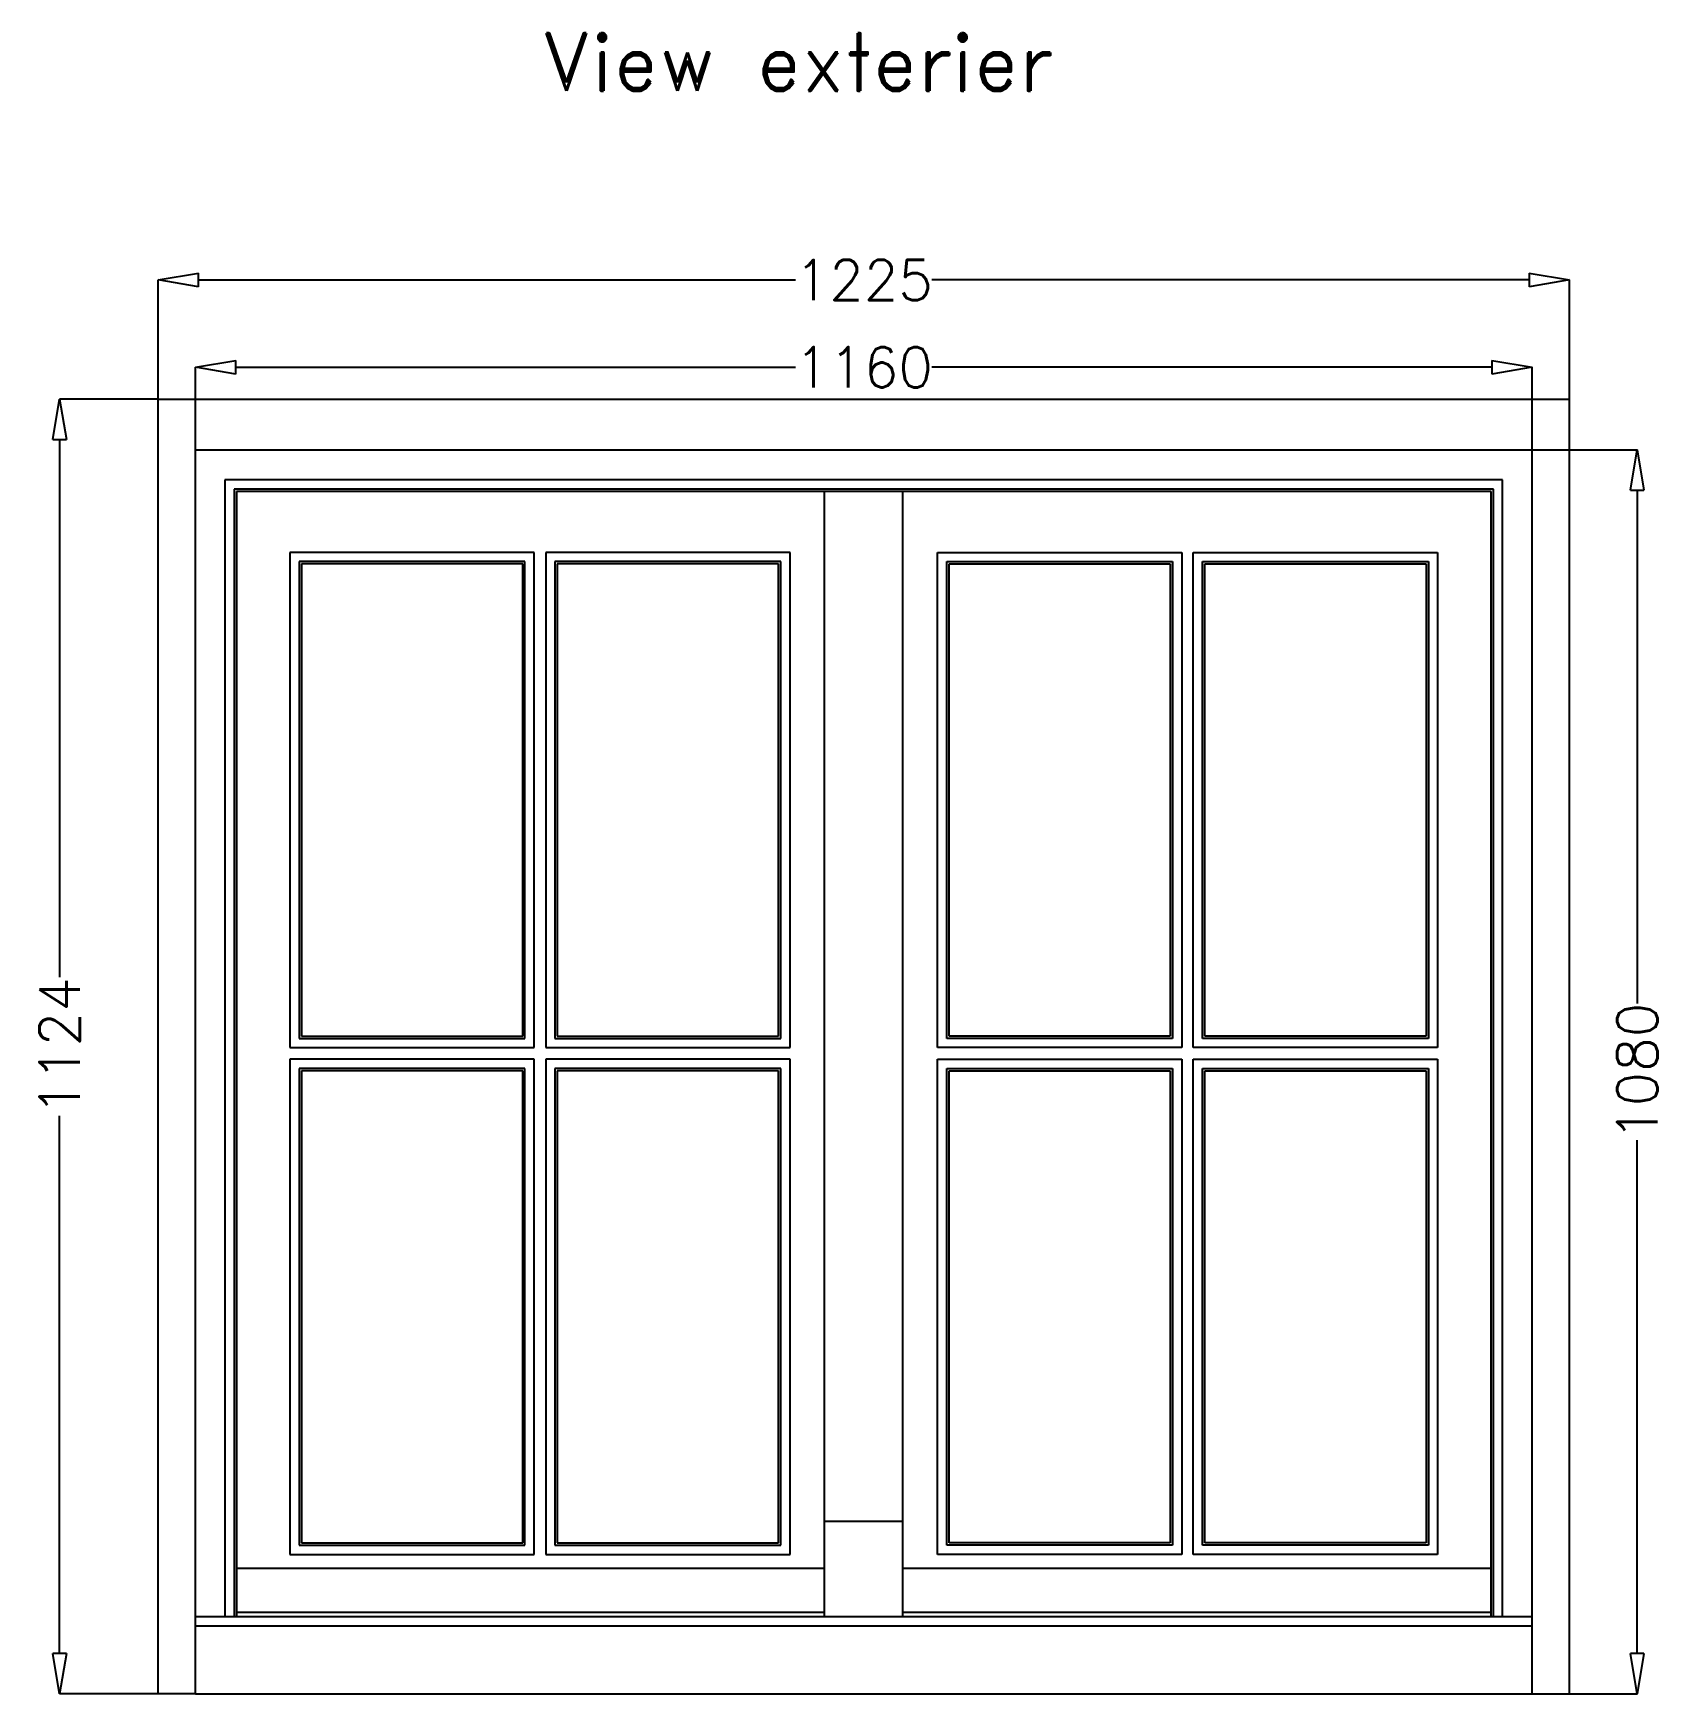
# Model space of a CAD drawing. Header units: millimetres. Extents: x -1007 to 7712, y -6262 to -71.
# Drawn here: x -1007 to 408, y -5798 to -4357 of the extents above; entities that cross this region are included whole.
import ezdxf
from ezdxf.enums import TextEntityAlignment as Align

# ---------------------------------------------------------------- set-up
doc = ezdxf.new("R2010")
doc.units = ezdxf.units.MM
doc.layers.get('0').update_dxf_attribs({"color": 250})
for name, color, linetype in [('dim', 7, 'Continuous'), ('txt', 189, 'Continuous'), ('wall', 5, 'Continuous')]:
    doc.layers.add(name, color=color, linetype=linetype)
doc.styles.add('ROMAND', font='romand.shx')
doc.styles.add('romans', font='romans.shx')
doc.dimstyles.new('ECH1-1 objet', dxfattribs={"dimtxt": 35, "dimasz": 35, "dimexe": 0.18, "dimexo": 0, "dimgap": 0.09, "dimtad": 0, "dimdec": 8, "dimdsep": 46, "dimtxsty": 'romans', "dimblk1": 'CLOSEDBLANK', "dimblk2": 'CLOSEDBLANK', "dimsah": 1, "dimcen": 1, "dimclrd": 9, "dimclre": 9, "dimclrt": 6, "dimadec": 0, "dimazin": 0, "dimtfac": 1, "dimtdec": 8, "dimtofl": 0, "dimtmove": 0, "dimatfit": 3, "dimldrblk": 'CLOSEDBLANK', "dimfxl": 0, "dimtolj": 1, "dimtzin": 0, "dimarcsym": 0})

msp = doc.modelspace()

# ---------------------------------------------------------------- texts
at = {"layer": 'txt', "style": 'ROMAND'}
msp.add_text('View exterier', height=50, dxfattribs=at).set_placement((-343.63581331, -4406.53788717), align=Align.CENTER)

# ---------------------------------------------------------------- blocks, each defined once
blk = doc.blocks.new('_ClosedBlank')
at = {"color": 0, "linetype": 'ByBlock', "lineweight": -2}
for p, q in [((-1, 0.167), (0, 0)), ((-1, 0.167), (-1, -0.167)), ((0, 0), (-1, -0.167))]:
    blk.add_line(p, q, dxfattribs=at)
blk = doc.blocks.new('*D35')
at = {"layer": 'Defpoints', "color": 0, "transparency": 16777216}
for p in [(326.6, -4570.8), (-898.4, -4674.3), (326.6, -4674.3)]:
    blk.add_point(p, dxfattribs=at)
at = {"layer": 'dim', "color": 9, "lineweight": -2, "transparency": 16777216}
for p, q in [((-898.4, -4674.3), (-898.4, -4570.6)), ((-863.4, -4570.8), (-345.2, -4570.8)), ((291.6, -4570.8), (-226.7, -4570.8)), ((326.6, -4674.3), (326.6, -4570.6))]:
    blk.add_line(p, q, dxfattribs=at)
at = {"layer": 'dim', "color": 9, "lineweight": -2, "transparency": 16777216, "xscale": 35, "yscale": 35, "zscale": 35, "rotation": 180}
blk.add_blockref('_ClosedBlank', (-898.4, -4570.8), dxfattribs=at)
at = {"layer": 'dim', "color": 9, "lineweight": -2, "transparency": 16777216, "xscale": 35, "yscale": 35, "zscale": 35}
blk.add_blockref('_ClosedBlank', (326.6, -4570.8), dxfattribs=at)
at = {"layer": 'dim', "color": 6, "transparency": 16777216, "insert": (-285.9, -4570.8), "char_height": 35, "attachment_point": 5, "style": 'romans'}
blk.add_mtext('\\A1;1225', dxfattribs=at)
blk = doc.blocks.new('*D36')
at = {"layer": 'Defpoints', "color": 0, "transparency": 16777216}
for p in [(-898.4, -4674.3), (-983.8, -5798.3), (-898.4, -5798.3)]:
    blk.add_point(p, dxfattribs=at)
at = {"layer": 'dim', "color": 9, "lineweight": -2, "transparency": 16777216}
for p, q in [((-898.4, -4674.3), (-983.9, -4674.3)), ((-983.8, -4709.3), (-983.8, -5176.2)), ((-983.8, -5763.3), (-983.8, -5296.4)), ((-898.4, -5798.3), (-983.9, -5798.3))]:
    blk.add_line(p, q, dxfattribs=at)
at = {"layer": 'dim', "color": 9, "lineweight": -2, "transparency": 16777216, "xscale": 35, "yscale": 35, "zscale": 35}
for p, rotation in [((-983.8, -4674.3), 90), ((-983.8, -5798.3), 270)]:
    blk.add_blockref('_ClosedBlank', p, dxfattribs=dict(at, rotation=rotation))
at = {"layer": 'dim', "color": 6, "transparency": 16777216, "insert": (-983.8, -5236.3), "char_height": 35, "attachment_point": 5, "rotation": 90, "style": 'romans'}
blk.add_mtext('\\A1;1124', dxfattribs=at)
blk = doc.blocks.new('*D37')
at = {"layer": 'Defpoints', "color": 0, "transparency": 16777216}
for p in [(294.1, -4718.3), (385.4, -4718.3), (294.1, -5798.3)]:
    blk.add_point(p, dxfattribs=at)
at = {"layer": 'dim', "color": 9, "lineweight": -2, "transparency": 16777216}
for p, q in [((294.1, -4718.3), (385.6, -4718.3)), ((385.4, -4753.3), (385.4, -5199.1)), ((385.4, -5763.3), (385.4, -5317.6)), ((294.1, -5798.3), (385.6, -5798.3))]:
    blk.add_line(p, q, dxfattribs=at)
at = {"layer": 'dim', "color": 9, "lineweight": -2, "transparency": 16777216, "xscale": 35, "yscale": 35, "zscale": 35}
for p, rotation in [((385.4, -4718.3), 90), ((385.4, -5798.3), 270)]:
    blk.add_blockref('_ClosedBlank', p, dxfattribs=dict(at, rotation=rotation))
at = {"layer": 'dim', "color": 6, "transparency": 16777216, "insert": (385.4, -5258.3), "char_height": 35, "attachment_point": 5, "rotation": 90, "style": 'romans'}
blk.add_mtext('\\A1;1080', dxfattribs=at)
blk = doc.blocks.new('*D38')
at = {"layer": 'Defpoints', "color": 0, "transparency": 16777216}
for p in [(-865.9, -4646.6), (-865.9, -4718.3), (294.1, -4718.3)]:
    blk.add_point(p, dxfattribs=at)
at = {"layer": 'dim', "color": 9, "lineweight": -2, "transparency": 16777216}
for p, q in [((-865.9, -4718.3), (-865.9, -4646.5)), ((-830.9, -4646.6), (-345.2, -4646.6)), ((259.1, -4646.6), (-226.7, -4646.6)), ((294.1, -4718.3), (294.1, -4646.5))]:
    blk.add_line(p, q, dxfattribs=at)
at = {"layer": 'dim', "color": 9, "lineweight": -2, "transparency": 16777216, "xscale": 35, "yscale": 35, "zscale": 35, "rotation": 180}
blk.add_blockref('_ClosedBlank', (-865.9, -4646.6), dxfattribs=at)
at = {"layer": 'dim', "color": 9, "lineweight": -2, "transparency": 16777216, "xscale": 35, "yscale": 35, "zscale": 35}
blk.add_blockref('_ClosedBlank', (294.1, -4646.6), dxfattribs=at)
at = {"layer": 'dim', "color": 6, "transparency": 16777216, "insert": (-285.9, -4646.6), "char_height": 35, "attachment_point": 5, "style": 'romans'}
blk.add_mtext('\\A1;1160', dxfattribs=at)
blk = doc.blocks.new('14')
for p, q in [((7143.8, 882.3), (7143.8, 2006.3)), ((7143.8, 2006.3), (8368.8, 2006.3)), ((8368.8, 882.3), (8368.8, 2006.3)), ((8310.8, 1936.3), (7201.8, 1936.3)), ((7201.8, 1936.3), (7201.8, 949.3)), ((8310.8, 949.3), (8310.8, 1936.3)), ((8302.8, 1928.3), (7209.8, 1928.3)), ((7209.8, 1928.3), (7209.8, 949.3)), ((8300.8, 1926.3), (7211.8, 1926.3)), ((7211.8, 1926.3), (7211.8, 949.3)), ((7722.3, 949.3), (7722.3, 1926.3)), ((7790.3, 949.3), (7790.3, 1926.3)), ((8300.8, 949.3), (8300.8, 1926.3)), ((8302.8, 949.3), (8302.8, 1928.3)), ((7470.3, 1873.3), (7258.3, 1873.3)), ((7258.3, 1873.3), (7258.3, 1443.3)), ((7462.3, 1865.3), (7266.3, 1865.3)), ((7266.3, 1865.3), (7266.3, 1451.3)), ((7460.3, 1863.3), (7268.3, 1863.3)), ((7268.3, 1863.3), (7268.3, 1453.3)), ((7460.3, 1453.3), (7460.3, 1863.3)), ((7462.3, 1451.3), (7462.3, 1865.3)), ((7470.3, 1443.3), (7470.3, 1873.3)), ((7692.3, 1873.3), (7480.3, 1873.3)), ((7480.3, 1873.3), (7480.3, 1443.3)), ((7684.3, 1865.3), (7488.3, 1865.3)), ((7488.3, 1865.3), (7488.3, 1451.3)), ((7682.3, 1863.3), (7490.3, 1863.3)), ((7490.3, 1863.3), (7490.3, 1453.3)), ((7682.3, 1453.3), (7682.3, 1863.3)), ((7684.3, 1451.3), (7684.3, 1865.3)), ((7692.3, 1443.3), (7692.3, 1873.3)), ((7820.3, 1443.3), (7820.3, 1873.3)), ((7820.3, 1873.3), (8032.3, 1873.3)), ((7828.3, 1451.3), (7828.3, 1865.3)), ((7828.3, 1865.3), (8024.3, 1865.3)), ((7830.3, 1453.3), (7830.3, 1863.3)), ((7830.3, 1863.3), (8022.3, 1863.3)), ((8022.3, 1863.3), (8022.3, 1453.3)), ((8024.3, 1865.3), (8024.3, 1451.3)), ((8032.3, 1873.3), (8032.3, 1443.3)), ((8042.3, 1443.3), (8042.3, 1873.3)), ((8042.3, 1873.3), (8254.3, 1873.3)), ((8050.3, 1451.3), (8050.3, 1865.3)), ((8050.3, 1865.3), (8246.3, 1865.3)), ((8052.3, 1453.3), (8052.3, 1863.3)), ((8052.3, 1863.3), (8244.3, 1863.3)), ((8244.3, 1863.3), (8244.3, 1453.3)), ((8246.3, 1865.3), (8246.3, 1451.3)), ((8254.3, 1873.3), (8254.3, 1443.3)), ((7258.3, 1443.3), (7470.3, 1443.3)), ((7266.3, 1451.3), (7462.3, 1451.3)), ((7268.3, 1453.3), (7460.3, 1453.3)), ((7480.3, 1443.3), (7692.3, 1443.3)), ((7488.3, 1451.3), (7684.3, 1451.3)), ((7490.3, 1453.3), (7682.3, 1453.3)), ((8032.3, 1443.3), (7820.3, 1443.3)), ((8024.3, 1451.3), (7828.3, 1451.3)), ((8022.3, 1453.3), (7830.3, 1453.3)), ((8254.3, 1443.3), (8042.3, 1443.3)), ((8246.3, 1451.3), (8050.3, 1451.3)), ((8244.3, 1453.3), (8052.3, 1453.3)), ((7470.3, 1433.3), (7258.3, 1433.3)), ((7258.3, 1433.3), (7258.3, 1003.3)), ((7470.3, 1003.3), (7470.3, 1433.3)), ((7692.3, 1433.3), (7480.3, 1433.3)), ((7480.3, 1433.3), (7480.3, 1003.3)), ((7692.3, 1003.3), (7692.3, 1433.3)), ((7820.3, 1003.3), (7820.3, 1433.3)), ((7820.3, 1433.3), (8032.3, 1433.3)), ((8032.3, 1433.3), (8032.3, 1003.3)), ((8042.3, 1003.3), (8042.3, 1433.3)), ((8042.3, 1433.3), (8254.3, 1433.3)), ((8254.3, 1433.3), (8254.3, 1003.3)), ((7462.3, 1425.3), (7266.3, 1425.3)), ((7266.3, 1425.3), (7266.3, 1011.3)), ((7460.3, 1423.3), (7268.3, 1423.3)), ((7268.3, 1423.3), (7268.3, 1013.3)), ((7460.3, 1013.3), (7460.3, 1423.3)), ((7462.3, 1011.3), (7462.3, 1425.3)), ((7684.3, 1425.3), (7488.3, 1425.3)), ((7488.3, 1425.3), (7488.3, 1011.3)), ((7682.3, 1423.3), (7490.3, 1423.3)), ((7490.3, 1423.3), (7490.3, 1013.3)), ((7682.3, 1013.3), (7682.3, 1423.3)), ((7684.3, 1011.3), (7684.3, 1425.3)), ((7828.3, 1011.3), (7828.3, 1425.3)), ((7828.3, 1425.3), (8024.3, 1425.3)), ((7830.3, 1013.3), (7830.3, 1423.3)), ((7830.3, 1423.3), (8022.3, 1423.3)), ((8022.3, 1423.3), (8022.3, 1013.3)), ((8024.3, 1425.3), (8024.3, 1011.3)), ((8050.3, 1011.3), (8050.3, 1425.3)), ((8050.3, 1425.3), (8246.3, 1425.3)), ((8052.3, 1013.3), (8052.3, 1423.3)), ((8052.3, 1423.3), (8244.3, 1423.3)), ((8244.3, 1423.3), (8244.3, 1013.3)), ((8246.3, 1425.3), (8246.3, 1011.3)), ((7722.3, 1032.3), (7790.3, 1032.3)), ((7266.3, 1011.3), (7462.3, 1011.3)), ((7268.3, 1013.3), (7460.3, 1013.3)), ((7488.3, 1011.3), (7684.3, 1011.3)), ((7490.3, 1013.3), (7682.3, 1013.3)), ((8024.3, 1011.3), (7828.3, 1011.3)), ((8022.3, 1013.3), (7830.3, 1013.3)), ((8246.3, 1011.3), (8050.3, 1011.3)), ((8244.3, 1013.3), (8052.3, 1013.3)), ((7258.3, 1003.3), (7470.3, 1003.3)), ((7480.3, 1003.3), (7692.3, 1003.3)), ((8032.3, 1003.3), (7820.3, 1003.3)), ((8254.3, 1003.3), (8042.3, 1003.3)), ((7211.8, 991.3), (7722.3, 991.3)), ((7790.3, 991.3), (8300.8, 991.3)), ((7211.8, 953.3), (7722.3, 953.3)), ((7790.3, 953.3), (8300.8, 953.3)), ((7176.3, 949.3), (8336.3, 949.3)), ((7176.3, 941.3), (8336.3, 941.3)), ((7176.3, 882.3), (7143.8, 882.3)), ((8336.3, 882.3), (8368.8, 882.3))]:
    blk.add_line(p, q)

# ---------------------------------------------------------------- dimensions: what is measured, and where the dimension line sits
at = {"layer": 'dim'}
for base, p1, p2, picture, middle in [((326.5684828031, -4570.8190667714), (-898.4315171969, -4674.3127435082), (326.5684828031, -4674.3127435082), '*D35', (-285.9315171969, -4570.8190667714)), ((-865.9315171969, -4646.6446136523), (294.0684828031, -4718.3127435082), (-865.9315171969, -4718.3127435082), '*D38', (-285.9315171969, -4646.6446136523))]:
    dim = msp.add_linear_dim(base=base, p1=p1, p2=p2, dimstyle='ECH1-1 objet', dxfattribs=at)
    dim.commit()
    dim.dimension.update_dxf_attribs({"geometry": picture, "text_midpoint": middle})
for base, p1, p2, picture, middle in [((-983.7515488366, -5798.3127435082), (-898.4315171969, -4674.3127435082), (-898.4315171969, -5798.3127435082), '*D36', (-983.7515488366, -5236.3127435082)), ((385.442416717, -4718.3127435082), (294.0684828031, -5798.3127435082), (294.0684828031, -4718.3127435082), '*D37', (385.442416717, -5258.3127435082))]:
    dim = msp.add_linear_dim(base=base, p1=p1, p2=p2, angle=90, dimstyle='ECH1-1 objet', dxfattribs=at)
    dim.commit()
    dim.dimension.update_dxf_attribs({"geometry": picture, "text_midpoint": middle})

# ---------------------------------------------------------------- linework, layer by layer
at = {"layer": 'wall'}
for p, q in [((-865.9315172, -4718.31274351), (294.0684828, -4718.31274351)), ((-865.9315172, -5798.31274351), (-865.9315172, -4718.31274351)), ((294.0684828, -5798.31274351), (294.0684828, -4718.31274351)), ((-865.9315172, -5798.31274351), (294.0684828, -5798.31274351))]:
    msp.add_line(p, q, dxfattribs=at)

# ---------------------------------------------------------------- block references
msp.add_blockref('14', (-8042.21647455, -6680.60762046))

msp.set_redraw_order([(e.dxf.handle, doc.entitydb.next_handle()) for e in msp.query("TEXT MTEXT ATTDEF DIMENSION ARC_DIMENSION")])  # texts and dimensions are drawn at this point

doc.saveas('drawing.dxf')
